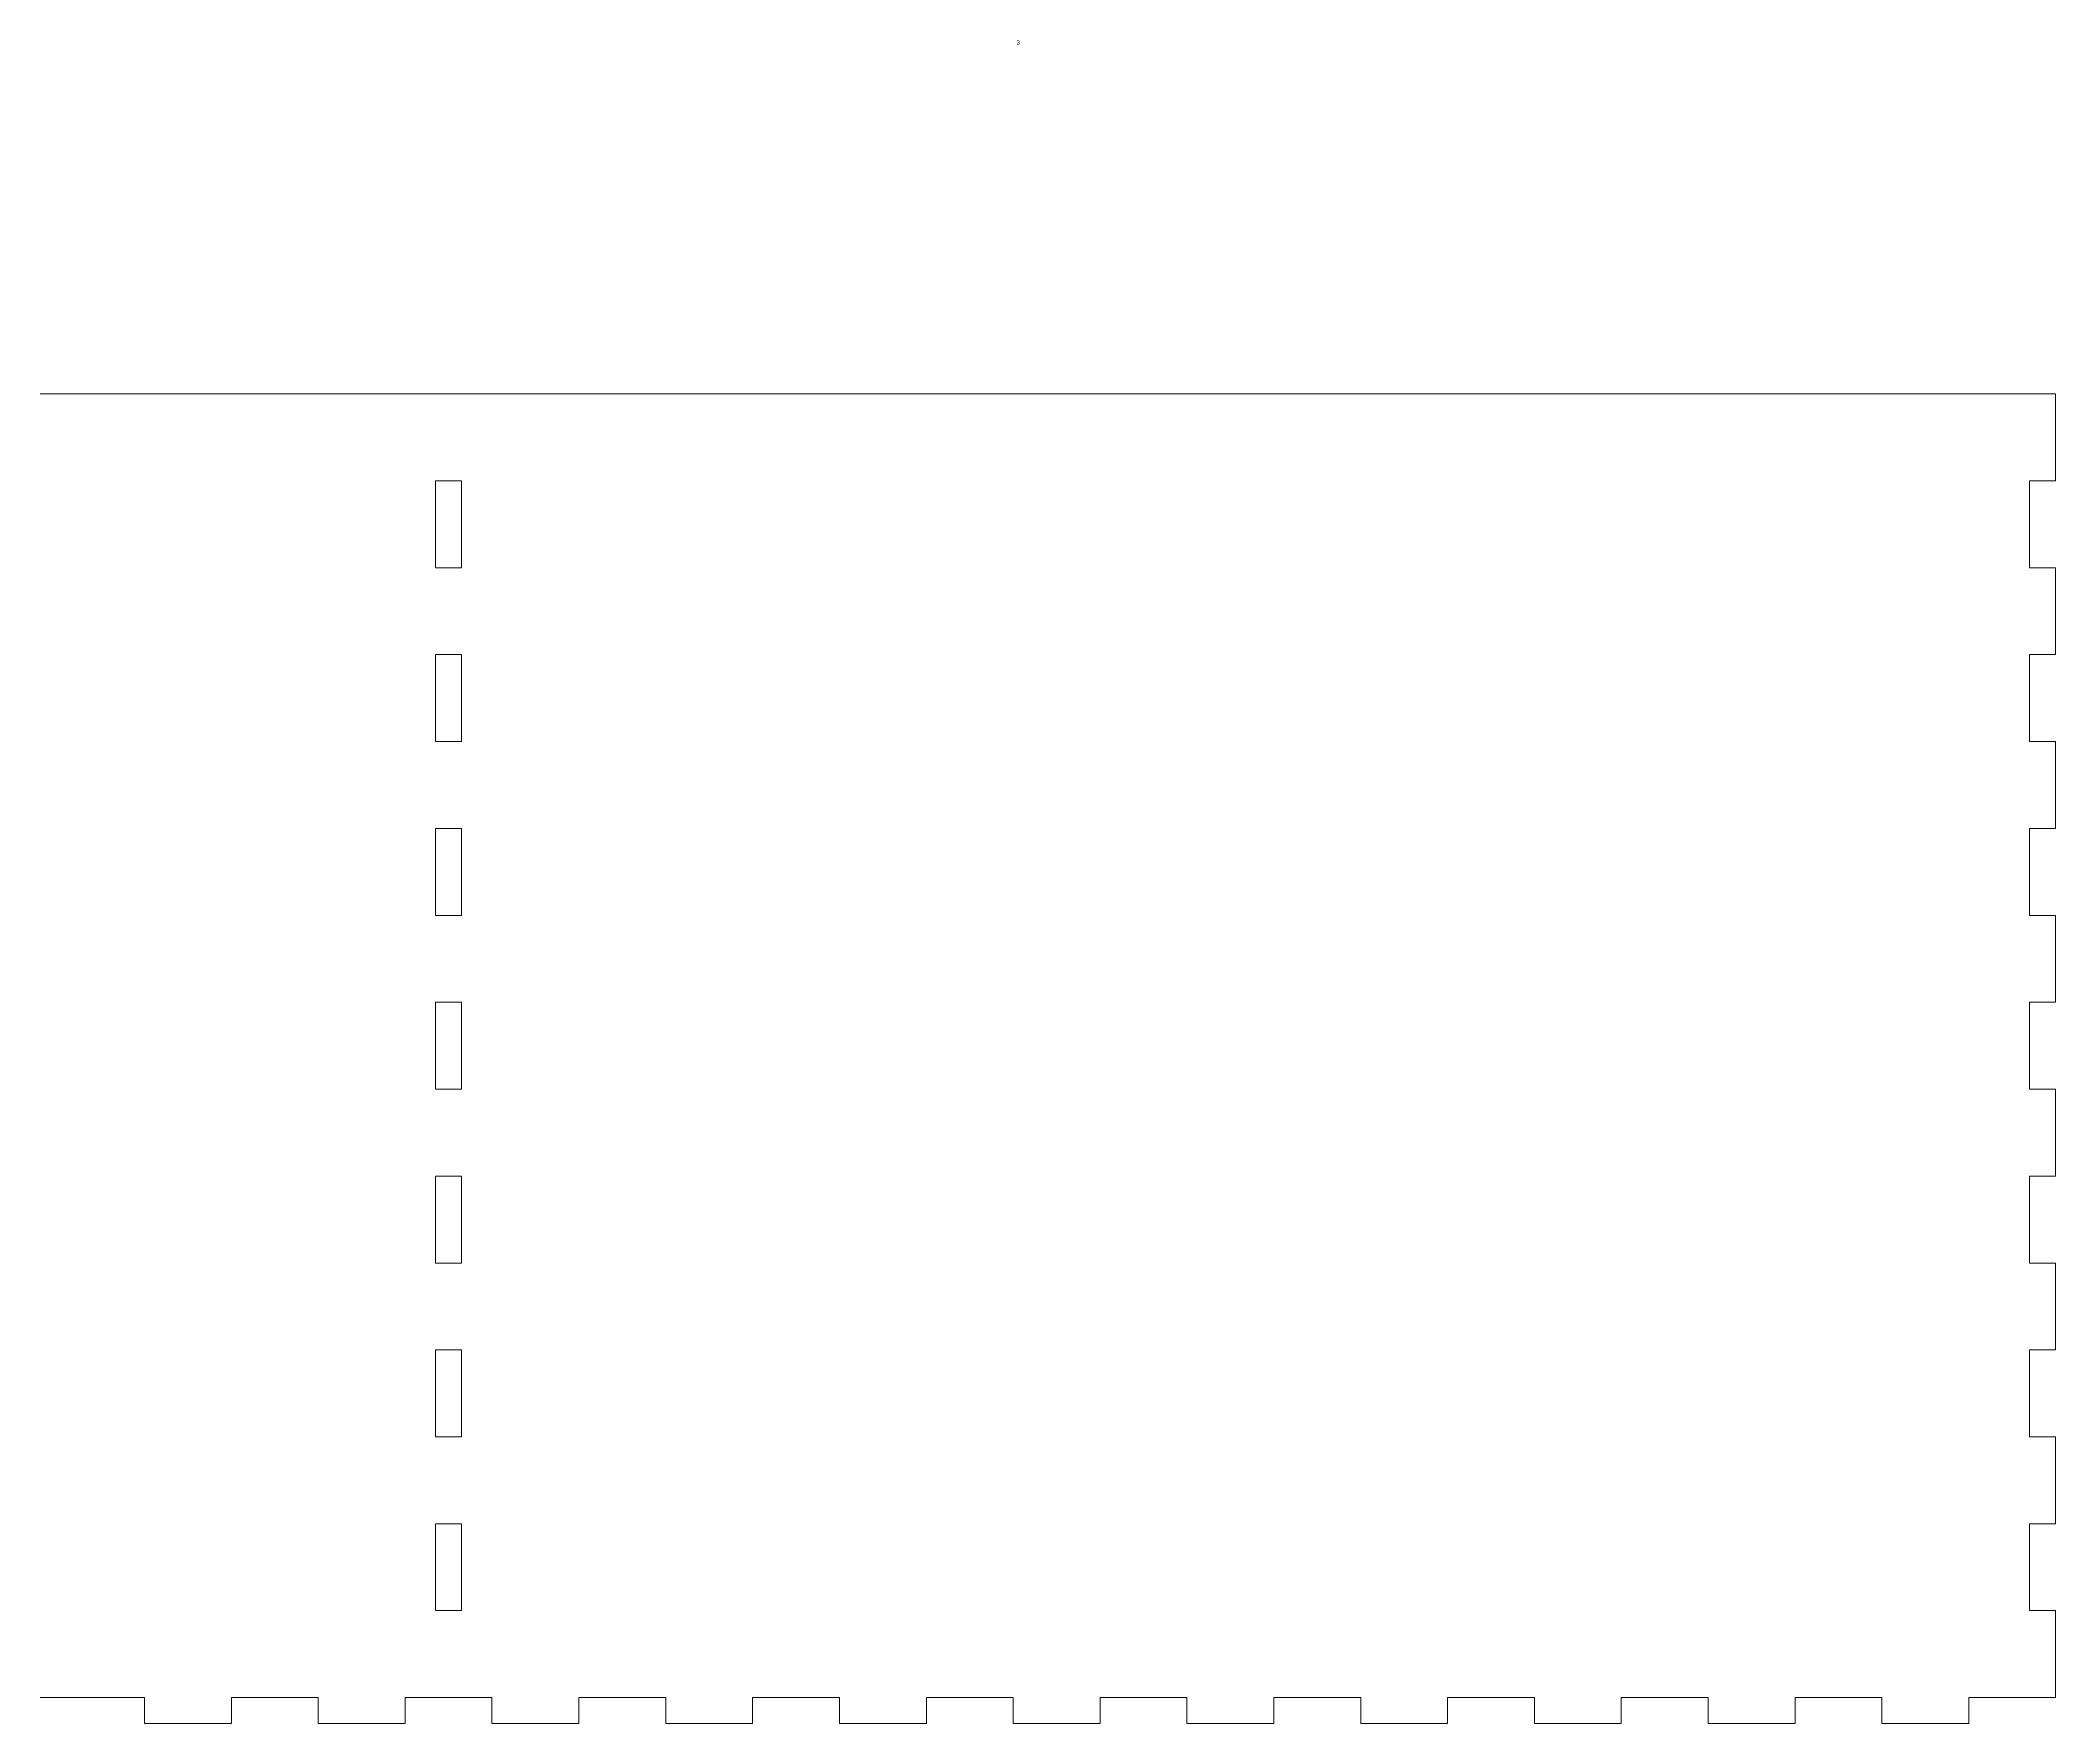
# Model space of a CAD drawing. Header units: millimetres. Extents: x -15307 to -8200, y 7864 to 9694.
# Drawn here: x -11757.6 to -11525.6, y 8051.4 to 8245.1 of the extents above; entities that cross this region are included whole.
import ezdxf

# ---------------------------------------------------------------- set-up
doc = ezdxf.new("R2010")
doc.units = ezdxf.units.MM
doc.layers.add('A-DETL-THIN', color=151, linetype='Continuous', lineweight=9)
doc.layers.add('G-ANNO-TEXT', color=231, linetype='Continuous', lineweight=9)
doc.styles.add('Arial', font='arial.ttf', dxfattribs={"height": 0.491766})

msp = doc.modelspace()

# ---------------------------------------------------------------- linework, layer by layer
at = {"layer": 'A-DETL-THIN'}
for p, q in [((-11525.63, 8204.42), (-11757.63, 8204.42)), ((-11525.63, 8204.42), (-11525.63, 8194.42)), ((-11525.63, 8194.42), (-11525.63, 8204.42)), ((-11709.13, 8194.42), (-11712.13, 8194.42)), ((-11712.13, 8194.42), (-11712.13, 8184.42)), ((-11709.13, 8194.42), (-11709.13, 8184.42)), ((-11525.63, 8194.42), (-11528.63, 8194.42)), ((-11528.63, 8194.42), (-11528.63, 8184.42)), ((-11709.13, 8184.42), (-11712.13, 8184.42)), ((-11525.63, 8184.42), (-11528.63, 8184.42)), ((-11525.63, 8174.42), (-11525.63, 8184.42)), ((-11709.13, 8174.42), (-11712.13, 8174.42)), ((-11712.13, 8174.42), (-11712.13, 8164.42)), ((-11709.13, 8174.42), (-11709.13, 8164.42)), ((-11525.63, 8174.42), (-11528.63, 8174.42)), ((-11528.63, 8174.42), (-11528.63, 8164.42)), ((-11709.13, 8164.42), (-11712.13, 8164.42)), ((-11525.63, 8164.42), (-11528.63, 8164.42)), ((-11525.63, 8154.42), (-11525.63, 8164.42)), ((-11709.13, 8154.42), (-11712.13, 8154.42)), ((-11712.13, 8154.42), (-11712.13, 8144.42)), ((-11709.13, 8154.42), (-11709.13, 8144.42)), ((-11525.63, 8154.42), (-11528.63, 8154.42)), ((-11528.63, 8154.42), (-11528.63, 8144.42)), ((-11709.13, 8144.42), (-11712.13, 8144.42)), ((-11525.63, 8144.42), (-11528.63, 8144.42)), ((-11525.63, 8134.42), (-11525.63, 8144.42)), ((-11709.13, 8134.42), (-11712.13, 8134.42)), ((-11712.13, 8134.42), (-11712.13, 8124.42)), ((-11709.13, 8134.42), (-11709.13, 8124.42)), ((-11525.63, 8134.42), (-11528.63, 8134.42)), ((-11528.63, 8134.42), (-11528.63, 8124.42)), ((-11709.13, 8124.42), (-11712.13, 8124.42)), ((-11525.63, 8124.42), (-11528.63, 8124.42)), ((-11525.63, 8114.42), (-11525.63, 8124.42)), ((-11709.13, 8114.42), (-11712.13, 8114.42)), ((-11712.13, 8114.42), (-11712.13, 8104.42)), ((-11709.13, 8114.42), (-11709.13, 8104.42)), ((-11525.63, 8114.42), (-11528.63, 8114.42)), ((-11528.63, 8114.42), (-11528.63, 8104.42)), ((-11709.13, 8104.42), (-11712.13, 8104.42)), ((-11525.63, 8104.42), (-11528.63, 8104.42)), ((-11525.63, 8094.42), (-11525.63, 8104.42)), ((-11709.13, 8094.42), (-11712.13, 8094.42)), ((-11712.13, 8094.42), (-11712.13, 8084.42)), ((-11709.13, 8094.42), (-11709.13, 8084.42)), ((-11525.63, 8094.42), (-11528.63, 8094.42)), ((-11528.63, 8094.42), (-11528.63, 8084.42)), ((-11709.13, 8084.42), (-11712.13, 8084.42)), ((-11525.63, 8084.42), (-11528.63, 8084.42)), ((-11525.63, 8074.42), (-11525.63, 8084.42)), ((-11709.13, 8074.42), (-11712.13, 8074.42)), ((-11712.13, 8074.42), (-11712.13, 8064.42)), ((-11709.13, 8074.42), (-11709.13, 8064.42)), ((-11525.63, 8074.42), (-11528.63, 8074.42)), ((-11528.63, 8074.42), (-11528.63, 8064.42)), ((-11709.13, 8064.42), (-11712.13, 8064.42)), ((-11525.63, 8064.42), (-11528.63, 8064.42)), ((-11525.63, 8054.42), (-11525.63, 8064.42)), ((-11757.63, 8054.42), (-11745.63, 8054.42)), ((-11745.63, 8054.42), (-11745.63, 8051.42)), ((-11735.63, 8054.42), (-11735.63, 8051.42)), ((-11735.63, 8054.42), (-11725.63, 8054.42)), ((-11725.63, 8054.42), (-11725.63, 8051.42)), ((-11715.63, 8054.42), (-11715.63, 8051.42)), ((-11715.63, 8054.42), (-11705.63, 8054.42)), ((-11705.63, 8054.42), (-11705.63, 8051.42)), ((-11695.63, 8054.42), (-11685.63, 8054.42)), ((-11695.63, 8054.42), (-11695.63, 8051.42)), ((-11685.63, 8054.42), (-11685.63, 8051.42)), ((-11675.63, 8054.42), (-11665.63, 8054.42)), ((-11675.63, 8054.42), (-11675.63, 8051.42)), ((-11665.63, 8054.42), (-11665.63, 8051.42)), ((-11655.63, 8054.42), (-11655.63, 8051.42)), ((-11655.63, 8054.42), (-11645.63, 8054.42)), ((-11645.63, 8054.42), (-11645.63, 8051.42)), ((-11635.63, 8054.42), (-11635.63, 8051.42)), ((-11635.63, 8054.42), (-11625.63, 8054.42)), ((-11625.63, 8054.42), (-11625.63, 8051.42)), ((-11615.63, 8054.42), (-11615.63, 8051.42)), ((-11615.63, 8054.42), (-11605.63, 8054.42)), ((-11605.63, 8054.42), (-11605.63, 8051.42)), ((-11595.63, 8054.42), (-11595.63, 8051.42)), ((-11595.63, 8054.42), (-11585.63, 8054.42)), ((-11585.63, 8054.42), (-11585.63, 8051.42)), ((-11575.63, 8054.42), (-11575.63, 8051.42)), ((-11575.63, 8054.42), (-11565.63, 8054.42)), ((-11565.63, 8054.42), (-11565.63, 8051.42)), ((-11555.63, 8054.42), (-11555.63, 8051.42)), ((-11555.63, 8054.42), (-11545.63, 8054.42)), ((-11545.63, 8054.42), (-11545.63, 8051.42)), ((-11525.63, 8054.42), (-11535.63, 8054.42)), ((-11535.63, 8054.42), (-11535.63, 8051.42)), ((-11535.63, 8054.42), (-11525.63, 8054.42)), ((-11735.63, 8051.42), (-11745.63, 8051.42)), ((-11715.63, 8051.42), (-11725.63, 8051.42)), ((-11695.63, 8051.42), (-11705.63, 8051.42)), ((-11675.63, 8051.42), (-11685.63, 8051.42)), ((-11655.63, 8051.42), (-11665.63, 8051.42)), ((-11635.63, 8051.42), (-11645.63, 8051.42)), ((-11615.63, 8051.42), (-11625.63, 8051.42)), ((-11595.63, 8051.42), (-11605.63, 8051.42)), ((-11575.63, 8051.42), (-11585.63, 8051.42)), ((-11555.63, 8051.42), (-11565.63, 8051.42)), ((-11535.63, 8051.42), (-11545.63, 8051.42))]:
    msp.add_line(p, q, dxfattribs=at)

# ---------------------------------------------------------------- texts
at = {"layer": 'G-ANNO-TEXT', "color": 7, "insert": (-11645.24, 8245.1), "char_height": 0.4918, "width": 0.456, "attachment_point": 1, "line_spacing_factor": 0.938532, "style": 'Arial'}
msp.add_mtext('\\fArial|b0|i0|c178|p34|;3', dxfattribs=at)

doc.saveas('drawing.dxf')
